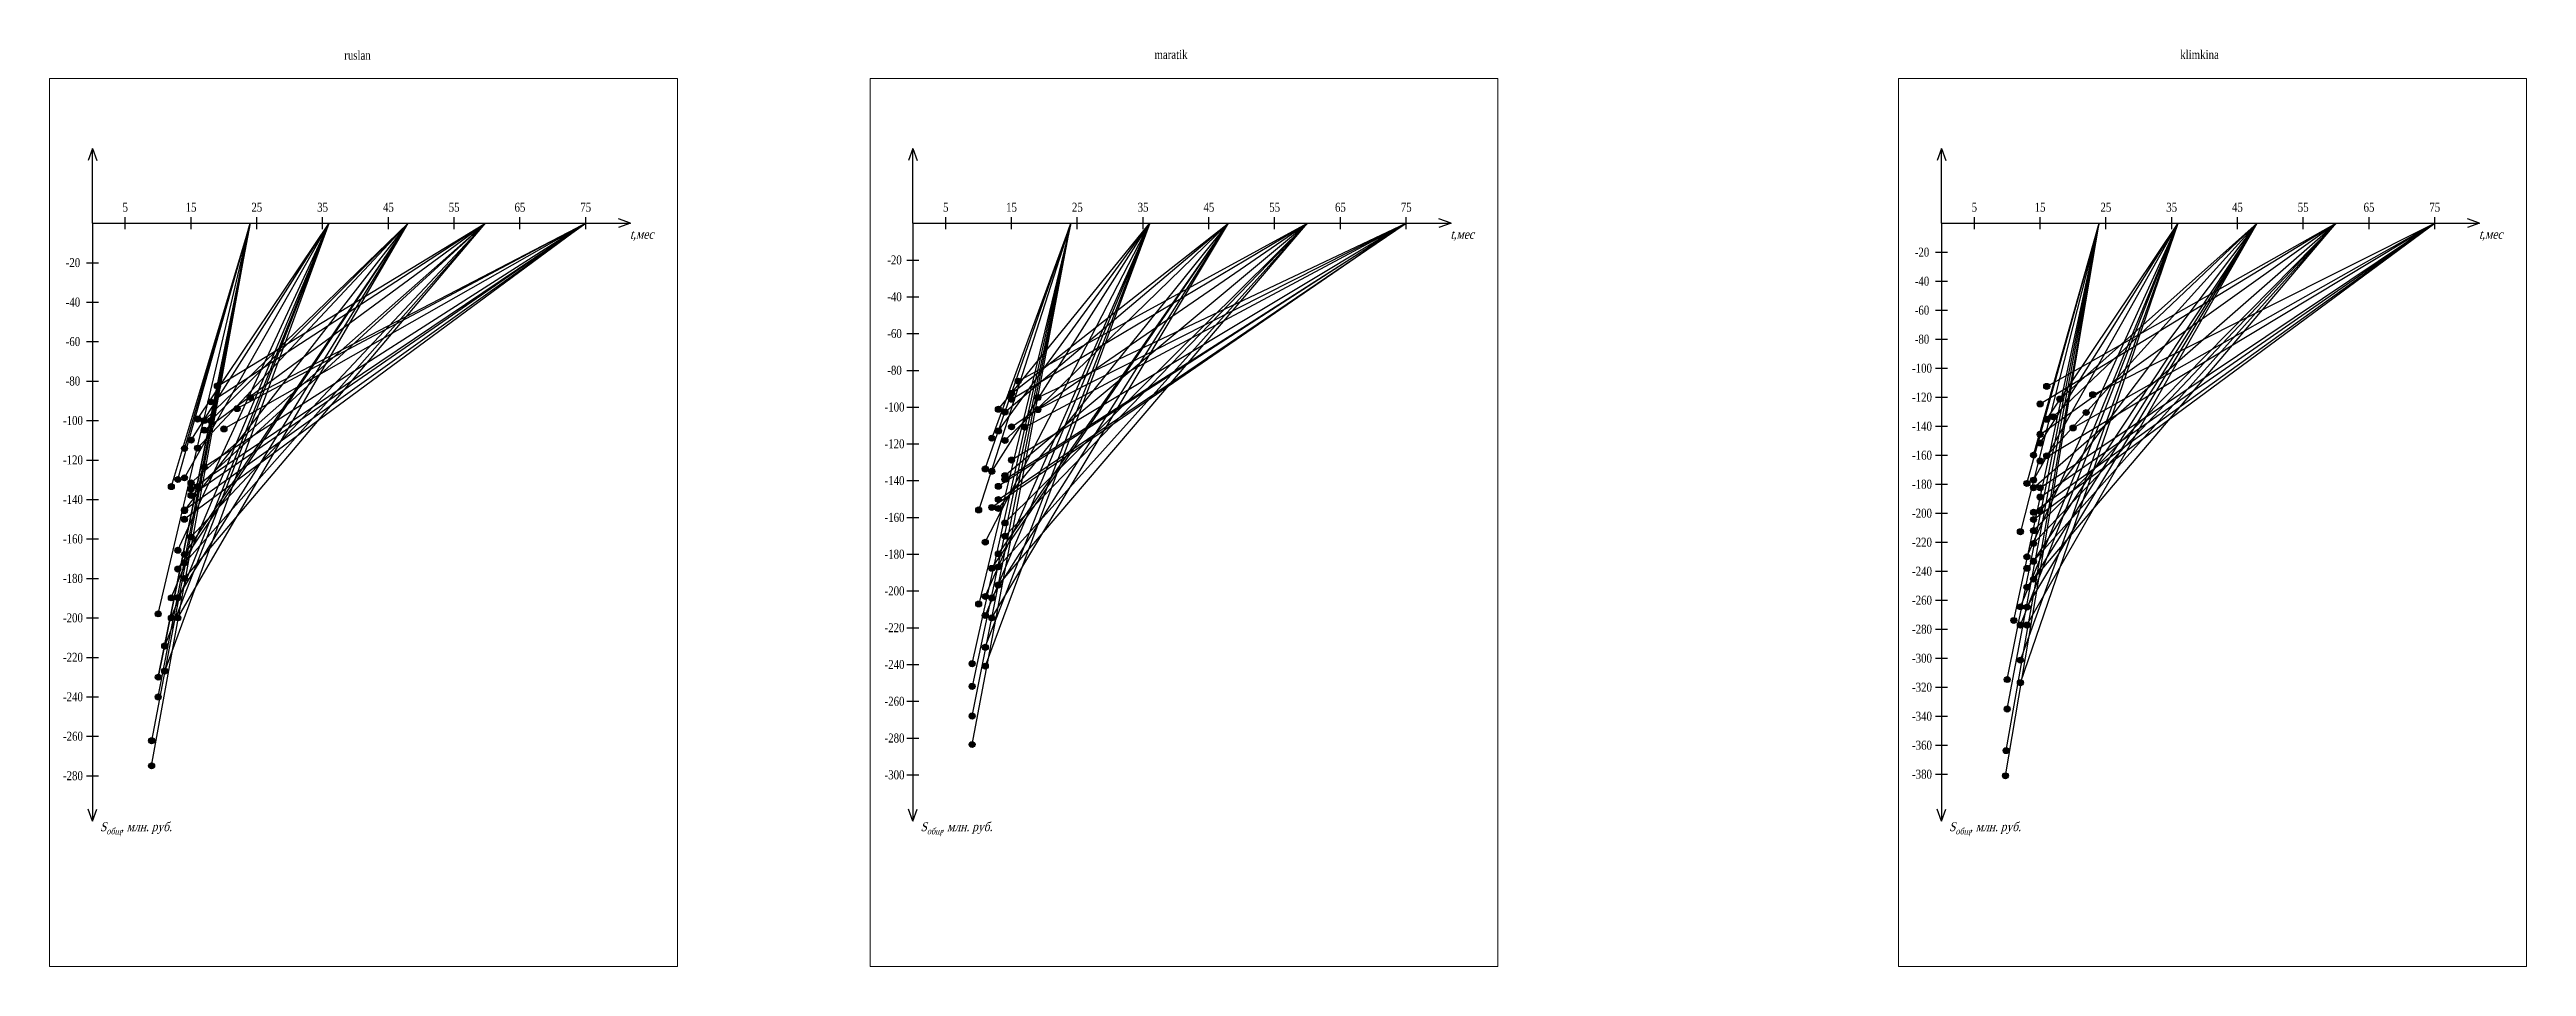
# Model space of a CAD drawing. Header units: millimetres. Extents: x -180 to 58926, y -10791 to 13515.
# Drawn here: x 35647 to 43932, y 3384 to 6450 of the extents above; entities that cross this region are included whole.
import ezdxf

# ---------------------------------------------------------------- set-up
doc = ezdxf.new("R2010")
doc.units = ezdxf.units.MM
for name, color, linetype, lineweight in [('basic', 95, 'Continuous', 30), ('text', 13, 'Continuous', 20), ('thin', 153, 'Continuous', 18)]:
    doc.layers.add(name, color=color, linetype=linetype, lineweight=lineweight)
doc.styles.add('GOST-2.304_Type-B_shrink', font='', dxfattribs={"width": 0.8})
doc.styles.add('Structures', font='isocpeur.ttf', dxfattribs={"width": 0.85, "oblique": 15})
doc.styles.get('GOST-2.304_Type-B_shrink').set_extended_font_data('GOST Common')

msp = doc.modelspace()

# ---------------------------------------------------------------- texts
at = {"layer": 'text', "char_height": 30, "attachment_point": 5, "style": 'GOST-2.304_Type-B_shrink'}
for s, insert in [('{\\fTimes New Roman|b0|i0|c0|p18;ruslan}', (36677.366, 6431.14)), ('{\\fTimes New Roman|b0|i0|c0|p18;maratik}', (39398.253, 6433.343)), ('{\\fTimes New Roman|b0|i0|c0|p18;klimkina}', (42838.476, 6433.343)), ('{\\fTimes New Roman|b0|i0|c204|p18;5}', (35900.704, 5922.653)), ('{\\fTimes New Roman|b0|i0|c204|p18;15}', (36120.704, 5922.653)), ('{\\fTimes New Roman|b0|i0|c204|p18;25}', (36340.704, 5922.653)), ('{\\fTimes New Roman|b0|i0|c204|p18;35}', (36560.704, 5922.653)), ('{\\fTimes New Roman|b0|i0|c204|p18;45}', (36780.704, 5922.653)), ('{\\fTimes New Roman|b0|i0|c204|p18;55}', (37000.704, 5922.653)), ('{\\fTimes New Roman|b0|i0|c204|p18;65}', (37220.704, 5922.653)), ('{\\fTimes New Roman|b0|i0|c204|p18;75}', (37440.704, 5922.653)), ('{\\fTimes New Roman|b0|i0|c204|p18;5}', (38644.98, 5922.653)), ('{\\fTimes New Roman|b0|i0|c204|p18;15}', (38864.98, 5922.653)), ('{\\fTimes New Roman|b0|i0|c204|p18;25}', (39084.98, 5922.653)), ('{\\fTimes New Roman|b0|i0|c204|p18;35}', (39304.98, 5922.653)), ('{\\fTimes New Roman|b0|i0|c204|p18;45}', (39524.98, 5922.653)), ('{\\fTimes New Roman|b0|i0|c204|p18;55}', (39744.98, 5922.653)), ('{\\fTimes New Roman|b0|i0|c204|p18;65}', (39964.98, 5922.653)), ('{\\fTimes New Roman|b0|i0|c204|p18;75}', (40184.98, 5922.653)), ('{\\fTimes New Roman|b0|i0|c204|p18;5}', (42085.203, 5922.653)), ('{\\fTimes New Roman|b0|i0|c204|p18;15}', (42305.203, 5922.653)), ('{\\fTimes New Roman|b0|i0|c204|p18;25}', (42525.203, 5922.653)), ('{\\fTimes New Roman|b0|i0|c204|p18;35}', (42745.203, 5922.653)), ('{\\fTimes New Roman|b0|i0|c204|p18;45}', (42965.203, 5922.653)), ('{\\fTimes New Roman|b0|i0|c204|p18;55}', (43185.203, 5922.653)), ('{\\fTimes New Roman|b0|i0|c204|p18;65}', (43405.203, 5922.653)), ('{\\fTimes New Roman|b0|i0|c204|p18;75}', (43625.203, 5922.653)), ('{\\fTimes New Roman|b0|i0|c204|p18;-\\fTimes New Roman|b0|i0|c0|p18;2\\fTimes New Roman|b0|i0|c204|p18;0}', (35725.694, 5737.447)), ('{\\fTimes New Roman|b0|i0|c204|p18;-\\fTimes New Roman|b0|i0|c0|p18;2\\fTimes New Roman|b0|i0|c204|p18;0}', (38473.62, 5746.447)), ('{\\fTimes New Roman|b0|i0|c204|p18;-20}', (41910.193, 5772.447)), ('{\\fTimes New Roman|b0|i0|c204|p18;-\\fTimes New Roman|b0|i0|c0|p18;4\\fTimes New Roman|b0|i0|c204|p18;0}', (38473.62, 5623.447)), ('{\\fTimes New Roman|b0|i0|c204|p18;-40}', (41910.193, 5675.447)), ('{\\fTimes New Roman|b0|i0|c204|p18;-\\fTimes New Roman|b0|i0|c0|p18;4\\fTimes New Roman|b0|i0|c204|p18;0}', (35725.694, 5605.447)), ('{\\fTimes New Roman|b0|i0|c204|p18;-60}', (41910.193, 5578.447)), ('{\\fTimes New Roman|b0|i0|c204|p18;-\\fTimes New Roman|b0|i0|c0|p18;6\\fTimes New Roman|b0|i0|c204|p18;0}', (35725.694, 5473.447)), ('{\\fTimes New Roman|b0|i0|c204|p18;-\\fTimes New Roman|b0|i0|c0|p18;6\\fTimes New Roman|b0|i0|c204|p18;0}', (38473.62, 5500.447)), ('{\\fTimes New Roman|b0|i0|c204|p18;-80}', (41910.193, 5481.447)), ('{\\fTimes New Roman|b0|i0|c204|p18;-\\fTimes New Roman|b0|i0|c0|p18;8\\fTimes New Roman|b0|i0|c204|p18;0}', (38473.62, 5377.447)), ('{\\fTimes New Roman|b0|i0|c204|p18;-100}', (41910.193, 5384.447)), ('{\\fTimes New Roman|b0|i0|c204|p18;-\\fTimes New Roman|b0|i0|c0|p18;8\\fTimes New Roman|b0|i0|c204|p18;0}', (35725.694, 5341.447)), ('{\\fTimes New Roman|b0|i0|c204|p18;-120}', (41910.193, 5287.447)), ('{\\fTimes New Roman|b0|i0|c204|p18;-\\fTimes New Roman|b0|i0|c0|p18;10\\fTimes New Roman|b0|i0|c204|p18;0}', (35725.694, 5209.447)), ('{\\fTimes New Roman|b0|i0|c204|p18;-\\fTimes New Roman|b0|i0|c0|p18;10\\fTimes New Roman|b0|i0|c204|p18;0}', (38473.62, 5254.447)), ('{\\fTimes New Roman|b0|i0|c204|p18;-\\fTimes New Roman|b0|i0|c0|p18;12\\fTimes New Roman|b0|i0|c204|p18;0}', (38473.62, 5131.447)), ('{\\fTimes New Roman|b0|i0|c204|p18;-140}', (41910.193, 5190.447)), ('{\\fTimes New Roman|b0|i0|c204|p18;-\\fTimes New Roman|b0|i0|c0|p18;12\\fTimes New Roman|b0|i0|c204|p18;0}', (35725.694, 5077.447)), ('{\\fTimes New Roman|b0|i0|c204|p18;-160}', (41910.193, 5093.447)), ('{\\fTimes New Roman|b0|i0|c204|p18;-\\fTimes New Roman|b0|i0|c0|p18;14\\fTimes New Roman|b0|i0|c204|p18;0}', (38473.62, 5008.447)), ('{\\fTimes New Roman|b0|i0|c204|p18;-180}', (41910.193, 4996.447)), ('{\\fTimes New Roman|b0|i0|c204|p18;-\\fTimes New Roman|b0|i0|c0|p18;14\\fTimes New Roman|b0|i0|c204|p18;0}', (35725.694, 4945.447)), ('{\\fTimes New Roman|b0|i0|c204|p18;-\\fTimes New Roman|b0|i0|c0|p18;16\\fTimes New Roman|b0|i0|c204|p18;0}', (38473.62, 4885.447)), ('{\\fTimes New Roman|b0|i0|c204|p18;-200}', (41910.193, 4899.447)), ('{\\fTimes New Roman|b0|i0|c204|p18;-\\fTimes New Roman|b0|i0|c0|p18;16\\fTimes New Roman|b0|i0|c204|p18;0}', (35725.694, 4813.447)), ('{\\fTimes New Roman|b0|i0|c204|p18;-220}', (41910.193, 4802.447)), ('{\\fTimes New Roman|b0|i0|c204|p18;-\\fTimes New Roman|b0|i0|c0|p18;18\\fTimes New Roman|b0|i0|c204|p18;0}', (38473.62, 4762.447)), ('{\\fTimes New Roman|b0|i0|c204|p18;-\\fTimes New Roman|b0|i0|c0|p18;18\\fTimes New Roman|b0|i0|c204|p18;0}', (35725.694, 4681.447)), ('{\\fTimes New Roman|b0|i0|c204|p18;-\\fTimes New Roman|b0|i0|c0|p18;20\\fTimes New Roman|b0|i0|c204|p18;0}', (38473.62, 4639.447)), ('{\\fTimes New Roman|b0|i0|c204|p18;-240}', (41910.193, 4705.447)), ('{\\fTimes New Roman|b0|i0|c204|p18;-\\fTimes New Roman|b0|i0|c0|p18;20\\fTimes New Roman|b0|i0|c204|p18;0}', (35725.694, 4549.447)), ('{\\fTimes New Roman|b0|i0|c204|p18;-260}', (41910.193, 4608.447)), ('{\\fTimes New Roman|b0|i0|c204|p18;-\\fTimes New Roman|b0|i0|c0|p18;22\\fTimes New Roman|b0|i0|c204|p18;0}', (38473.62, 4516.447)), ('{\\fTimes New Roman|b0|i0|c204|p18;-280}', (41910.193, 4511.447)), ('{\\fTimes New Roman|b0|i0|c204|p18;-\\fTimes New Roman|b0|i0|c0|p18;22\\fTimes New Roman|b0|i0|c204|p18;0}', (35725.694, 4417.447)), ('{\\fTimes New Roman|b0|i0|c204|p18;-\\fTimes New Roman|b0|i0|c0|p18;24\\fTimes New Roman|b0|i0|c204|p18;0}', (38473.62, 4393.447)), ('{\\fTimes New Roman|b0|i0|c204|p18;-300}', (41910.193, 4414.447)), ('{\\fTimes New Roman|b0|i0|c204|p18;-320}', (41910.193, 4317.447)), ('{\\fTimes New Roman|b0|i0|c204|p18;-\\fTimes New Roman|b0|i0|c0|p18;24\\fTimes New Roman|b0|i0|c204|p18;0}', (35725.694, 4285.447)), ('{\\fTimes New Roman|b0|i0|c204|p18;-\\fTimes New Roman|b0|i0|c0|p18;26\\fTimes New Roman|b0|i0|c204|p18;0}', (38473.62, 4270.447)), ('{\\fTimes New Roman|b0|i0|c204|p18;-340}', (41910.193, 4220.447)), ('{\\fTimes New Roman|b0|i0|c204|p18;-\\fTimes New Roman|b0|i0|c0|p18;26\\fTimes New Roman|b0|i0|c204|p18;0}', (35725.694, 4153.447)), ('{\\fTimes New Roman|b0|i0|c204|p18;-\\fTimes New Roman|b0|i0|c0|p18;28\\fTimes New Roman|b0|i0|c204|p18;0}', (38473.62, 4147.447)), ('{\\fTimes New Roman|b0|i0|c204|p18;-360}', (41910.193, 4123.447)), ('{\\fTimes New Roman|b0|i0|c204|p18;-\\fTimes New Roman|b0|i0|c0|p18;28\\fTimes New Roman|b0|i0|c204|p18;0}', (35725.694, 4021.447)), ('{\\fTimes New Roman|b0|i0|c204|p18;-\\fTimes New Roman|b0|i0|c0|p18;30\\fTimes New Roman|b0|i0|c204|p18;0}', (38473.62, 4024.447)), ('{\\fTimes New Roman|b0|i0|c204|p18;-380}', (41910.193, 4026.447))]:
    msp.add_mtext_dynamic_manual_height_columns(s, width=30, gutter_width=125, heights=[0], dxfattribs=dict(at, insert=insert))
at = {"layer": 'text', "char_height": 30, "attachment_point": 5, "style": 'Structures'}
for s, insert, width in [('{\\fTimes New Roman|b0|i0|c0|p18;t,\\fTimes New Roman|b0|i0|c204|p18;мес}', (37628.089, 5829.112), 118.5502), ('{\\fTimes New Roman|b0|i0|c0|p18;t,\\fTimes New Roman|b0|i0|c204|p18;мес}', (40372.364, 5829.112), 118.5502), ('{\\fTimes New Roman|b0|i0|c0|p18;t,\\fTimes New Roman|b0|i0|c204|p18;мес}', (43812.587, 5829.112), 118.5502), ('\\A1;{\\fTimes New Roman|b0|i0|c0|p18;S\\fTimes New Roman|b0|i0|c204|p18;\\H0.7x;\\S^ общ;\\fTimes New Roman|b0|i0|c0|p18;\\H1.42857x;,\\fTimes New Roman|b0|i0|c204|p18; млн. руб.}', (35936.548, 3845.982), 265.29858), ('\\A1;{\\fTimes New Roman|b0|i0|c0|p18;S\\fTimes New Roman|b0|i0|c204|p18;\\H0.7x;\\S^ общ;\\fTimes New Roman|b0|i0|c0|p18;\\H1.42857x;,\\fTimes New Roman|b0|i0|c204|p18; млн. руб.}', (38680.824, 3845.982), 265.29858), ('\\A1;{\\fTimes New Roman|b0|i0|c0|p18;S\\fTimes New Roman|b0|i0|c204|p18;\\H0.7x;\\S^ общ;\\fTimes New Roman|b0|i0|c0|p18;\\H1.42857x;,\\fTimes New Roman|b0|i0|c204|p18; млн. руб.}', (42121.047, 3845.982), 265.29858)]:
    msp.add_mtext(s, dxfattribs=dict(at, insert=insert, width=width))

# ---------------------------------------------------------------- hatches: boundary and pattern name
at = {"layer": 'basic'}
h = msp.add_hatch(color=256, dxfattribs=at)
h.dxf.hatch_style = 1
h.paths.add_polyline_path([(36198.704, 5324.944, 1), (36218.704, 5324.944, 1)])
h = msp.add_hatch(color=256, dxfattribs=at)
h.dxf.hatch_style = 1
h.paths.add_polyline_path([(38854.98, 5300.339, 1), (38874.98, 5300.339, 1)])
h = msp.add_hatch(color=256, dxfattribs=at)
h.dxf.hatch_style = 1
h.paths.add_polyline_path([(38876.98, 5341.447, 1), (38896.98, 5341.447, 1)])
h = msp.add_hatch(color=256, dxfattribs=at)
h.dxf.hatch_style = 1
h.paths.add_polyline_path([(42317.203, 5323.702, 1), (42337.203, 5323.702, 1)])
h = msp.add_hatch(color=256, dxfattribs=at)
h.dxf.hatch_style = 1
h.paths.add_polyline_path([(42471.203, 5296.024, 1), (42491.203, 5296.024, 1)])
h = msp.add_hatch(color=256, dxfattribs=at)
h.dxf.hatch_style = 1
h.paths.add_polyline_path([(36132.704, 5214.417, 1), (36152.704, 5214.417, 1)])
h = msp.add_hatch(color=256, dxfattribs=at)
h.dxf.hatch_style = 1
h.paths.add_polyline_path([(36154.704, 5209.447, 1), (36174.704, 5209.447, 1)])
h = msp.add_hatch(color=256, dxfattribs=at)
h.dxf.hatch_style = 1
h.paths.add_polyline_path([(36176.704, 5272.14, 1), (36196.704, 5272.14, 1)])
h = msp.add_hatch(color=256, dxfattribs=at)
h.dxf.hatch_style = 1
h.paths.add_polyline_path([(36176.704, 5209.447, 1), (36196.704, 5209.447, 1)])
h = msp.add_hatch(color=256, dxfattribs=at)
h.dxf.hatch_style = 1
h.paths.add_polyline_path([(36264.704, 5249.418, 1), (36284.704, 5249.418, 1)])
h = msp.add_hatch(color=256, dxfattribs=at)
h.dxf.hatch_style = 1
h.paths.add_polyline_path([(36308.704, 5286.526, 1), (36328.704, 5286.526, 1)])
h = msp.add_hatch(color=256, dxfattribs=at)
h.dxf.hatch_style = 1
h.paths.add_polyline_path([(38810.98, 5247.303, 1), (38830.98, 5247.303, 1)])
h = msp.add_hatch(color=256, dxfattribs=at)
h.dxf.hatch_style = 1
h.paths.add_polyline_path([(38832.98, 5237.842, 1), (38852.98, 5237.842, 1)])
h = msp.add_hatch(color=256, dxfattribs=at)
h.dxf.hatch_style = 1
h.paths.add_polyline_path([(38854.98, 5280.751, 1), (38874.98, 5280.751, 1)])
h = msp.add_hatch(color=256, dxfattribs=at)
h.dxf.hatch_style = 1
h.paths.add_polyline_path([(38942.98, 5286.339, 1), (38962.98, 5286.339, 1)])
h = msp.add_hatch(color=256, dxfattribs=at)
h.dxf.hatch_style = 1
h.paths.add_polyline_path([(38942.98, 5246.092, 1), (38962.98, 5246.092, 1)])
h = msp.add_hatch(color=256, dxfattribs=at)
h.dxf.hatch_style = 1
h.paths.add_polyline_path([(42295.203, 5265.052, 1), (42315.203, 5265.052, 1)])
h = msp.add_hatch(color=256, dxfattribs=at)
h.dxf.hatch_style = 1
h.paths.add_polyline_path([(42317.203, 5213.805, 1), (42337.203, 5213.805, 1)])
h = msp.add_hatch(color=256, dxfattribs=at)
h.dxf.hatch_style = 1
h.paths.add_polyline_path([(42339.203, 5221.696, 1), (42359.203, 5221.696, 1)])
h = msp.add_hatch(color=256, dxfattribs=at)
h.dxf.hatch_style = 1
h.paths.add_polyline_path([(42361.203, 5281.447, 1), (42381.203, 5281.447, 1)])
h = msp.add_hatch(color=256, dxfattribs=at)
h.dxf.hatch_style = 1
h.paths.add_polyline_path([(42449.203, 5236.267, 1), (42469.203, 5236.267, 1)])
h = msp.add_hatch(color=256, dxfattribs=at)
h.dxf.hatch_style = 1
h.paths.add_polyline_path([(36110.704, 5144.079, 1), (36130.704, 5144.079, 1)])
h = msp.add_hatch(color=256, dxfattribs=at)
h.dxf.hatch_style = 1
h.paths.add_polyline_path([(36154.704, 5177.16, 1), (36174.704, 5177.16, 1)])
h = msp.add_hatch(color=256, dxfattribs=at)
h.dxf.hatch_style = 1
h.paths.add_polyline_path([(36220.704, 5181.342, 1), (36240.704, 5181.342, 1)])
h = msp.add_hatch(color=256, dxfattribs=at)
h.dxf.hatch_style = 1
h.paths.add_polyline_path([(38788.98, 5150.582, 1), (38808.98, 5150.582, 1)])
h = msp.add_hatch(color=256, dxfattribs=at)
h.dxf.hatch_style = 1
h.paths.add_polyline_path([(38810.98, 5174.565, 1), (38830.98, 5174.565, 1)])
h = msp.add_hatch(color=256, dxfattribs=at)
h.dxf.hatch_style = 1
h.paths.add_polyline_path([(38832.98, 5142.65, 1), (38852.98, 5142.65, 1)])
h = msp.add_hatch(color=256, dxfattribs=at)
h.dxf.hatch_style = 1
h.paths.add_polyline_path([(38854.98, 5188.511, 1), (38874.98, 5188.511, 1)])
h = msp.add_hatch(color=256, dxfattribs=at)
h.dxf.hatch_style = 1
h.paths.add_polyline_path([(38898.98, 5187.644, 1), (38918.98, 5187.644, 1)])
h = msp.add_hatch(color=256, dxfattribs=at)
h.dxf.hatch_style = 1
h.paths.add_polyline_path([(42295.203, 5163.244, 1), (42315.203, 5163.244, 1)])
h = msp.add_hatch(color=256, dxfattribs=at)
h.dxf.hatch_style = 1
h.paths.add_polyline_path([(42295.203, 5134.24, 1), (42315.203, 5134.24, 1)])
h = msp.add_hatch(color=256, dxfattribs=at)
h.dxf.hatch_style = 1
h.paths.add_polyline_path([(42405.203, 5184.731, 1), (42425.203, 5184.731, 1)])
h = msp.add_hatch(color=256, dxfattribs=at)
h.dxf.hatch_style = 1
h.paths.add_polyline_path([(36088.704, 5116.055, 1), (36108.704, 5116.055, 1)])
h = msp.add_hatch(color=256, dxfattribs=at)
h.dxf.hatch_style = 1
h.paths.add_polyline_path([(36132.704, 5117.39, 1), (36152.704, 5117.39, 1)])
h = msp.add_hatch(color=256, dxfattribs=at)
h.dxf.hatch_style = 1
h.paths.add_polyline_path([(36154.704, 5054.068, 1), (36174.704, 5054.068, 1)])
h = msp.add_hatch(color=256, dxfattribs=at)
h.dxf.hatch_style = 1
h.paths.add_polyline_path([(38766.98, 5047.545, 1), (38786.98, 5047.545, 1)])
h = msp.add_hatch(color=256, dxfattribs=at)
h.dxf.hatch_style = 1
h.paths.add_polyline_path([(38854.98, 5077.447, 1), (38874.98, 5077.447, 1)])
h = msp.add_hatch(color=256, dxfattribs=at)
h.dxf.hatch_style = 1
h.paths.add_polyline_path([(42273.203, 5093.607, 1), (42293.203, 5093.607, 1)])
h = msp.add_hatch(color=256, dxfattribs=at)
h.dxf.hatch_style = 1
h.paths.add_polyline_path([(42295.203, 5074.229, 1), (42315.203, 5074.229, 1)])
h = msp.add_hatch(color=256, dxfattribs=at)
h.dxf.hatch_style = 1
h.paths.add_polyline_path([(42317.203, 5091.375, 1), (42337.203, 5091.375, 1)])
h = msp.add_hatch(color=256, dxfattribs=at)
h.dxf.hatch_style = 1
h.paths.add_polyline_path([(36044.704, 4988.509, 1), (36064.704, 4988.509, 1)])
h = msp.add_hatch(color=256, dxfattribs=at)
h.dxf.hatch_style = 1
h.paths.add_polyline_path([(36066.704, 5012.265, 1), (36086.704, 5012.265, 1)])
h = msp.add_hatch(color=256, dxfattribs=at)
h.dxf.hatch_style = 1
h.paths.add_polyline_path([(36088.704, 5017.943, 1), (36108.704, 5017.943, 1)])
h = msp.add_hatch(color=256, dxfattribs=at)
h.dxf.hatch_style = 1
h.paths.add_polyline_path([(36110.704, 5000.921, 1), (36130.704, 5000.921, 1)])
h = msp.add_hatch(color=256, dxfattribs=at)
h.dxf.hatch_style = 1
h.paths.add_polyline_path([(36110.704, 4980.78, 1), (36130.704, 4980.78, 1)])
h = msp.add_hatch(color=256, dxfattribs=at)
h.dxf.hatch_style = 1
h.paths.add_polyline_path([(36132.704, 4988.191, 1), (36152.704, 4988.191, 1)])
h = msp.add_hatch(color=256, dxfattribs=at)
h.dxf.hatch_style = 1
h.paths.add_polyline_path([(38788.98, 5039.65, 1), (38808.98, 5039.65, 1)])
h = msp.add_hatch(color=256, dxfattribs=at)
h.dxf.hatch_style = 1
h.paths.add_polyline_path([(38810.98, 4989.495, 1), (38830.98, 4989.495, 1)])
h = msp.add_hatch(color=256, dxfattribs=at)
h.dxf.hatch_style = 1
h.paths.add_polyline_path([(38832.98, 5025.174, 1), (38852.98, 5025.174, 1)])
h = msp.add_hatch(color=256, dxfattribs=at)
h.dxf.hatch_style = 1
h.paths.add_polyline_path([(38832.98, 5012.369, 1), (38852.98, 5012.369, 1)])
h = msp.add_hatch(color=256, dxfattribs=at)
h.dxf.hatch_style = 1
h.paths.add_polyline_path([(42251.203, 4999.158, 1), (42271.203, 4999.158, 1)])
h = msp.add_hatch(color=256, dxfattribs=at)
h.dxf.hatch_style = 1
h.paths.add_polyline_path([(42273.203, 5010.328, 1), (42293.203, 5010.328, 1)])
h = msp.add_hatch(color=256, dxfattribs=at)
h.dxf.hatch_style = 1
h.paths.add_polyline_path([(42273.203, 4984.766, 1), (42293.203, 4984.766, 1)])
h = msp.add_hatch(color=256, dxfattribs=at)
h.dxf.hatch_style = 1
h.paths.add_polyline_path([(42295.203, 4984.67, 1), (42315.203, 4984.67, 1)])
h = msp.add_hatch(color=256, dxfattribs=at)
h.dxf.hatch_style = 1
h.paths.add_polyline_path([(36088.704, 4910.418, 1), (36108.704, 4910.418, 1)])
h = msp.add_hatch(color=256, dxfattribs=at)
h.dxf.hatch_style = 1
h.paths.add_polyline_path([(36088.704, 4908.107, 1), (36108.704, 4908.107, 1)])
h = msp.add_hatch(color=256, dxfattribs=at)
h.dxf.hatch_style = 1
h.paths.add_polyline_path([(36088.704, 4879.314, 1), (36108.704, 4879.314, 1)])
h = msp.add_hatch(color=256, dxfattribs=at)
h.dxf.hatch_style = 1
h.paths.add_polyline_path([(36110.704, 4959.039, 1), (36130.704, 4959.039, 1)])
h = msp.add_hatch(color=256, dxfattribs=at)
h.dxf.hatch_style = 1
h.paths.add_polyline_path([(38744.98, 4910.477, 1), (38764.98, 4910.477, 1)])
h = msp.add_hatch(color=256, dxfattribs=at)
h.dxf.hatch_style = 1
h.paths.add_polyline_path([(38788.98, 4918.898, 1), (38808.98, 4918.898, 1)])
h = msp.add_hatch(color=256, dxfattribs=at)
h.dxf.hatch_style = 1
h.paths.add_polyline_path([(38810.98, 4945.447, 1), (38830.98, 4945.447, 1)])
h = msp.add_hatch(color=256, dxfattribs=at)
h.dxf.hatch_style = 1
h.paths.add_polyline_path([(38810.98, 4915.593, 1), (38830.98, 4915.593, 1)])
h = msp.add_hatch(color=256, dxfattribs=at)
h.dxf.hatch_style = 1
h.paths.add_polyline_path([(42273.203, 4902.785, 1), (42293.203, 4902.785, 1)])
h = msp.add_hatch(color=256, dxfattribs=at)
h.dxf.hatch_style = 1
h.paths.add_polyline_path([(42273.203, 4878.548, 1), (42293.203, 4878.548, 1)])
h = msp.add_hatch(color=256, dxfattribs=at)
h.dxf.hatch_style = 1
h.paths.add_polyline_path([(42295.203, 4953.642, 1), (42315.203, 4953.642, 1)])
h = msp.add_hatch(color=256, dxfattribs=at)
h.dxf.hatch_style = 1
h.paths.add_polyline_path([(42295.203, 4905.157, 1), (42315.203, 4905.157, 1)])
h = msp.add_hatch(color=256, dxfattribs=at)
h.dxf.hatch_style = 1
h.paths.add_polyline_path([(36110.704, 4820.094, 1), (36130.704, 4820.094, 1)])
h = msp.add_hatch(color=256, dxfattribs=at)
h.dxf.hatch_style = 1
h.paths.add_polyline_path([(38766.98, 4802.587, 1), (38786.98, 4802.587, 1)])
h = msp.add_hatch(color=256, dxfattribs=at)
h.dxf.hatch_style = 1
h.paths.add_polyline_path([(38832.98, 4867.183, 1), (38852.98, 4867.183, 1)])
h = msp.add_hatch(color=256, dxfattribs=at)
h.dxf.hatch_style = 1
h.paths.add_polyline_path([(38832.98, 4822.933, 1), (38852.98, 4822.933, 1)])
h = msp.add_hatch(color=256, dxfattribs=at)
h.dxf.hatch_style = 1
h.paths.add_polyline_path([(42229.203, 4837.706, 1), (42249.203, 4837.706, 1)])
h = msp.add_hatch(color=256, dxfattribs=at)
h.dxf.hatch_style = 1
h.paths.add_polyline_path([(42273.203, 4841.3, 1), (42293.203, 4841.3, 1)])
h = msp.add_hatch(color=256, dxfattribs=at)
h.dxf.hatch_style = 1
h.paths.add_polyline_path([(42273.203, 4798.454, 1), (42293.203, 4798.454, 1)])
h = msp.add_hatch(color=256, dxfattribs=at)
h.dxf.hatch_style = 1
h.paths.add_polyline_path([(36066.704, 4775.547, 1), (36086.704, 4775.547, 1)])
h = msp.add_hatch(color=256, dxfattribs=at)
h.dxf.hatch_style = 1
h.paths.add_polyline_path([(36066.704, 4712.837, 1), (36086.704, 4712.837, 1)])
h = msp.add_hatch(color=256, dxfattribs=at)
h.dxf.hatch_style = 1
h.paths.add_polyline_path([(36088.704, 4761.439, 1), (36108.704, 4761.439, 1)])
h = msp.add_hatch(color=256, dxfattribs=at)
h.dxf.hatch_style = 1
h.paths.add_polyline_path([(36088.704, 4732.76, 1), (36108.704, 4732.76, 1)])
h = msp.add_hatch(color=256, dxfattribs=at)
h.dxf.hatch_style = 1
h.paths.add_polyline_path([(38788.98, 4715.25, 1), (38808.98, 4715.25, 1)])
h = msp.add_hatch(color=256, dxfattribs=at)
h.dxf.hatch_style = 1
h.paths.add_polyline_path([(38810.98, 4763.508, 1), (38830.98, 4763.508, 1)])
h = msp.add_hatch(color=256, dxfattribs=at)
h.dxf.hatch_style = 1
h.paths.add_polyline_path([(38810.98, 4720.051, 1), (38830.98, 4720.051, 1)])
h = msp.add_hatch(color=256, dxfattribs=at)
h.dxf.hatch_style = 1
h.paths.add_polyline_path([(42251.203, 4753.75, 1), (42271.203, 4753.75, 1)])
h = msp.add_hatch(color=256, dxfattribs=at)
h.dxf.hatch_style = 1
h.paths.add_polyline_path([(42251.203, 4715.223, 1), (42271.203, 4715.223, 1)])
h = msp.add_hatch(color=256, dxfattribs=at)
h.dxf.hatch_style = 1
h.paths.add_polyline_path([(42273.203, 4738.754, 1), (42293.203, 4738.754, 1)])
h = msp.add_hatch(color=256, dxfattribs=at)
h.dxf.hatch_style = 1
h.paths.add_polyline_path([(36088.704, 4681.447, 1), (36108.704, 4681.447, 1)])
h = msp.add_hatch(color=256, dxfattribs=at)
h.dxf.hatch_style = 1
h.paths.add_polyline_path([(38810.98, 4659.7, 1), (38830.98, 4659.7, 1)])
h = msp.add_hatch(color=256, dxfattribs=at)
h.dxf.hatch_style = 1
h.paths.add_polyline_path([(42251.203, 4652.195, 1), (42271.203, 4652.195, 1)])
h = msp.add_hatch(color=256, dxfattribs=at)
h.dxf.hatch_style = 1
h.paths.add_polyline_path([(42273.203, 4679.056, 1), (42293.203, 4679.056, 1)])
h = msp.add_hatch(color=256, dxfattribs=at)
h.dxf.hatch_style = 1
h.paths.add_polyline_path([(36000.704, 4562.842, 1), (36020.704, 4562.842, 1)])
h = msp.add_hatch(color=256, dxfattribs=at)
h.dxf.hatch_style = 1
h.paths.add_polyline_path([(36044.704, 4616.323, 1), (36064.704, 4616.323, 1)])
h = msp.add_hatch(color=256, dxfattribs=at)
h.dxf.hatch_style = 1
h.paths.add_polyline_path([(36044.704, 4549.447, 1), (36064.704, 4549.447, 1)])
h = msp.add_hatch(color=256, dxfattribs=at)
h.dxf.hatch_style = 1
h.paths.add_polyline_path([(36066.704, 4617.166, 1), (36086.704, 4617.166, 1)])
h = msp.add_hatch(color=256, dxfattribs=at)
h.dxf.hatch_style = 1
h.paths.add_polyline_path([(36066.704, 4549.447, 1), (36086.704, 4549.447, 1)])
h = msp.add_hatch(color=256, dxfattribs=at)
h.dxf.hatch_style = 1
h.paths.add_polyline_path([(38744.98, 4595.909, 1), (38764.98, 4595.909, 1)])
h = msp.add_hatch(color=256, dxfattribs=at)
h.dxf.hatch_style = 1
h.paths.add_polyline_path([(38766.98, 4620.966, 1), (38786.98, 4620.966, 1)])
h = msp.add_hatch(color=256, dxfattribs=at)
h.dxf.hatch_style = 1
h.paths.add_polyline_path([(38766.98, 4557.269, 1), (38786.98, 4557.269, 1)])
h = msp.add_hatch(color=256, dxfattribs=at)
h.dxf.hatch_style = 1
h.paths.add_polyline_path([(38788.98, 4616.054, 1), (38808.98, 4616.054, 1)])
h = msp.add_hatch(color=256, dxfattribs=at)
h.dxf.hatch_style = 1
h.paths.add_polyline_path([(38788.98, 4549.447, 1), (38808.98, 4549.447, 1)])
h = msp.add_hatch(color=256, dxfattribs=at)
h.dxf.hatch_style = 1
h.paths.add_polyline_path([(42229.203, 4586.624, 1), (42249.203, 4586.624, 1)])
h = msp.add_hatch(color=256, dxfattribs=at)
h.dxf.hatch_style = 1
h.paths.add_polyline_path([(42251.203, 4585.253, 1), (42271.203, 4585.253, 1)])
h = msp.add_hatch(color=256, dxfattribs=at)
h.dxf.hatch_style = 1
h.paths.add_polyline_path([(42207.203, 4540.988, 1), (42227.203, 4540.988, 1)])
h = msp.add_hatch(color=256, dxfattribs=at)
h.dxf.hatch_style = 1
h.paths.add_polyline_path([(42229.203, 4525.447, 1), (42249.203, 4525.447, 1)])
h = msp.add_hatch(color=256, dxfattribs=at)
h.dxf.hatch_style = 1
h.paths.add_polyline_path([(42251.203, 4525.447, 1), (42271.203, 4525.447, 1)])
h = msp.add_hatch(color=256, dxfattribs=at)
h.dxf.hatch_style = 1
h.paths.add_polyline_path([(36022.704, 4455.253, 1), (36042.704, 4455.253, 1)])
h = msp.add_hatch(color=256, dxfattribs=at)
h.dxf.hatch_style = 1
h.paths.add_polyline_path([(38722.98, 4396.334, 1), (38742.98, 4396.334, 1)])
h = msp.add_hatch(color=256, dxfattribs=at)
h.dxf.hatch_style = 1
h.paths.add_polyline_path([(38766.98, 4451.296, 1), (38786.98, 4451.296, 1)])
h = msp.add_hatch(color=256, dxfattribs=at)
h.dxf.hatch_style = 1
h.paths.add_polyline_path([(38766.98, 4388.213, 1), (38786.98, 4388.213, 1)])
h = msp.add_hatch(color=256, dxfattribs=at)
h.dxf.hatch_style = 1
h.paths.add_polyline_path([(42229.203, 4407.985, 1), (42249.203, 4407.985, 1)])
h = msp.add_hatch(color=256, dxfattribs=at)
h.dxf.hatch_style = 1
h.paths.add_polyline_path([(36000.704, 4351.165, 1), (36020.704, 4351.165, 1)])
h = msp.add_hatch(color=256, dxfattribs=at)
h.dxf.hatch_style = 1
h.paths.add_polyline_path([(36022.704, 4371.818, 1), (36042.704, 4371.818, 1)])
h = msp.add_hatch(color=256, dxfattribs=at)
h.dxf.hatch_style = 1
h.paths.add_polyline_path([(38722.98, 4320.471, 1), (38742.98, 4320.471, 1)])
h = msp.add_hatch(color=256, dxfattribs=at)
h.dxf.hatch_style = 1
h.paths.add_polyline_path([(42185.203, 4343.199, 1), (42205.203, 4343.199, 1)])
h = msp.add_hatch(color=256, dxfattribs=at)
h.dxf.hatch_style = 1
h.paths.add_polyline_path([(42229.203, 4332.655, 1), (42249.203, 4332.655, 1)])
h = msp.add_hatch(color=256, dxfattribs=at)
h.dxf.hatch_style = 1
h.paths.add_polyline_path([(36000.704, 4284.949, 1), (36020.704, 4284.949, 1)])
h = msp.add_hatch(color=256, dxfattribs=at)
h.dxf.hatch_style = 1
h.paths.add_polyline_path([(38722.98, 4221.193, 1), (38742.98, 4221.193, 1)])
h = msp.add_hatch(color=256, dxfattribs=at)
h.dxf.hatch_style = 1
h.paths.add_polyline_path([(42185.203, 4244.496, 1), (42205.203, 4244.496, 1)])
h = msp.add_hatch(color=256, dxfattribs=at)
h.dxf.hatch_style = 1
h.paths.add_polyline_path([(35978.704, 4138.786, 1), (35998.704, 4138.786, 1)])
h = msp.add_hatch(color=256, dxfattribs=at)
h.dxf.hatch_style = 1
h.paths.add_polyline_path([(35978.704, 4054.536, 1), (35998.704, 4054.536, 1)])
h = msp.add_hatch(color=256, dxfattribs=at)
h.dxf.hatch_style = 1
h.paths.add_polyline_path([(38722.98, 4126.054, 1), (38742.98, 4126.054, 1)])
h = msp.add_hatch(color=256, dxfattribs=at)
h.dxf.hatch_style = 1
h.paths.add_polyline_path([(42181.438, 4105.447, 1), (42201.438, 4105.447, 1)])
h = msp.add_hatch(color=256, dxfattribs=at)
h.dxf.hatch_style = 1
h.paths.add_polyline_path([(42179.163, 4021.447, 1), (42199.163, 4021.447, 1)])

# ---------------------------------------------------------------- linework, layer by layer
for p, q in [((35790.704, 6119.447), (35776.117, 6078.843)), ((35790.704, 5869.447), (35790.704, 6119.447)), ((35790.704, 6119.447), (35805.292, 6078.843)), ((38534.98, 6119.447), (38520.393, 6078.843)), ((38534.98, 5869.447), (38534.98, 6119.447)), ((38534.98, 6119.447), (38549.567, 6078.843)), ((41975.203, 6119.447), (41960.616, 6078.843)), ((41975.203, 5869.447), (41975.203, 6119.447)), ((41975.203, 6119.447), (41989.79, 6078.843)), ((35900.704, 5849.447), (35900.704, 5889.447)), ((36120.704, 5849.447), (36120.704, 5889.447)), ((36340.704, 5849.447), (36340.704, 5889.447)), ((36560.704, 5849.447), (36560.704, 5889.447)), ((36780.704, 5849.447), (36780.704, 5889.447)), ((37000.704, 5849.447), (37000.704, 5889.447)), ((37220.704, 5849.447), (37220.704, 5889.447)), ((37440.704, 5849.447), (37440.704, 5889.447)), ((37590.704, 5869.447), (37550.1, 5884.034)), ((38644.98, 5849.447), (38644.98, 5889.447)), ((38864.98, 5849.447), (38864.98, 5889.447)), ((39084.98, 5849.447), (39084.98, 5889.447)), ((39304.98, 5849.447), (39304.98, 5889.447)), ((39524.98, 5849.447), (39524.98, 5889.447)), ((39744.98, 5849.447), (39744.98, 5889.447)), ((39964.98, 5849.447), (39964.98, 5889.447)), ((40184.98, 5849.447), (40184.98, 5889.447)), ((40334.98, 5869.447), (40294.376, 5884.034)), ((42085.203, 5849.447), (42085.203, 5889.447)), ((42305.203, 5849.447), (42305.203, 5889.447)), ((42525.203, 5849.447), (42525.203, 5889.447)), ((42745.203, 5849.447), (42745.203, 5889.447)), ((42965.203, 5849.447), (42965.203, 5889.447)), ((43185.203, 5849.447), (43185.203, 5889.447)), ((43405.203, 5849.447), (43405.203, 5889.447)), ((43625.203, 5849.447), (43625.203, 5889.447)), ((43775.203, 5869.447), (43734.599, 5884.034)), ((35790.704, 5869.447), (37590.704, 5869.447)), ((35790.704, 5869.447), (35790.704, 3869.447)), ((35988.704, 4054.536), (36318.704, 5869.447)), ((36318.704, 5869.447), (35988.704, 4138.786)), ((36010.704, 4562.842), (36318.704, 5869.447)), ((36318.704, 5869.447), (36010.704, 4351.165)), ((36010.704, 4351.165), (36318.704, 5869.447)), ((36010.704, 4284.949), (36318.704, 5869.447)), ((36032.704, 4455.253), (36582.704, 5869.447)), ((36032.704, 4371.818), (36582.704, 5869.447)), ((36318.704, 5869.447), (36054.704, 4988.509)), ((36054.704, 4549.447), (36582.704, 5869.447)), ((36054.704, 4616.323), (36582.704, 5869.447)), ((36076.704, 5012.265), (36318.704, 5869.447)), ((36076.704, 4775.547), (36582.704, 5869.447)), ((36076.704, 4712.837), (36846.704, 5869.447)), ((36076.704, 4617.166), (36846.704, 5869.447)), ((36076.704, 4549.447), (36846.704, 5869.447)), ((36098.704, 4910.418), (37440.704, 5869.447)), ((37440.704, 5869.447), (36098.704, 4879.314)), ((36318.704, 5869.447), (36098.704, 5116.055)), ((36098.704, 5017.943), (36582.704, 5869.447)), ((36098.704, 4908.107), (36846.704, 5869.447)), ((36098.704, 4761.439), (36846.704, 5869.447)), ((36098.704, 4732.76), (37105.704, 5869.447)), ((36098.704, 4681.447), (37105.704, 5869.447)), ((36120.704, 4980.78), (37440.704, 5869.447)), ((37440.704, 5869.447), (36120.704, 4959.039)), ((36120.704, 5144.079), (36582.704, 5869.447)), ((36120.704, 4820.094), (37105.704, 5869.447)), ((36120.704, 5000.921), (37105.704, 5869.447)), ((36142.704, 5214.417), (36582.704, 5869.447)), ((36142.704, 5117.39), (36846.704, 5869.447)), ((36142.704, 4988.191), (37105.704, 5869.447)), ((37440.704, 5869.447), (36164.704, 5054.068)), ((36164.704, 5209.447), (36846.704, 5869.447)), ((36164.704, 5177.16), (37105.704, 5869.447)), ((36186.704, 5209.447), (36846.704, 5869.447)), ((36186.704, 5272.14), (37105.704, 5869.447)), ((36208.704, 5324.944), (37105.704, 5869.447)), ((36230.704, 5181.342), (37440.704, 5869.447)), ((37440.704, 5869.447), (36274.704, 5249.418)), ((36318.704, 5286.526), (37440.704, 5869.447)), ((37590.704, 5869.447), (37550.1, 5854.859)), ((38534.98, 5869.447), (40334.98, 5869.447)), ((38534.98, 5869.447), (38534.98, 3869.447)), ((38732.98, 4221.193), (39062.98, 5869.447)), ((38732.98, 4396.334), (39062.98, 5869.447)), ((39062.98, 5869.447), (38732.98, 4320.471)), ((38732.98, 4126.054), (39062.98, 5869.447)), ((39062.98, 5869.447), (38754.98, 4595.909)), ((39062.98, 5869.447), (38754.98, 4910.477)), ((38776.98, 5047.545), (39062.98, 5869.447)), ((38776.98, 4802.587), (39326.98, 5869.447)), ((38776.98, 4620.966), (39326.98, 5869.447)), ((39326.98, 5869.447), (38776.98, 4557.269)), ((38776.98, 4451.296), (39326.98, 5869.447)), ((39326.98, 5869.447), (38776.98, 4388.213)), ((40184.98, 5869.447), (38798.98, 4918.898)), ((39062.98, 5869.447), (38798.98, 5150.582)), ((38798.98, 5039.65), (39326.98, 5869.447)), ((38798.98, 4715.25), (39590.98, 5869.447)), ((38798.98, 4616.054), (39590.98, 5869.447)), ((38798.98, 4549.447), (39590.98, 5869.447)), ((40184.98, 5869.447), (38820.98, 4989.495)), ((38820.98, 4945.447), (40184.98, 5869.447)), ((38820.98, 5174.565), (39326.98, 5869.447)), ((38820.98, 5247.303), (39326.98, 5869.447)), ((38820.98, 4915.593), (39590.98, 5869.447)), ((38820.98, 4763.508), (39590.98, 5869.447)), ((38820.98, 4720.051), (39854.98, 5869.447)), ((38820.98, 4659.7), (39854.98, 5869.447)), ((38842.98, 5012.369), (40184.98, 5869.447)), ((38842.98, 5142.65), (39590.98, 5869.447)), ((38842.98, 5237.842), (39590.98, 5869.447)), ((38842.98, 5025.174), (39854.98, 5869.447)), ((38842.98, 4822.933), (39854.98, 5869.447)), ((38842.98, 4867.183), (39854.98, 5869.447)), ((40184.98, 5869.447), (38864.98, 5077.447)), ((38864.98, 5300.339), (39590.98, 5869.447)), ((38864.98, 5188.511), (39854.98, 5869.447)), ((38864.98, 5280.751), (39854.98, 5869.447)), ((38886.98, 5341.447), (39854.98, 5869.447)), ((38908.98, 5187.644), (40184.98, 5869.447)), ((38952.98, 5286.339), (40184.98, 5869.447)), ((40184.98, 5869.447), (38952.98, 5246.092)), ((40334.98, 5869.447), (40294.376, 5854.859)), ((41975.203, 5869.447), (43775.203, 5869.447)), ((41975.203, 5869.447), (41975.203, 3869.447)), ((42189.163, 4021.447), (42503.203, 5869.447)), ((42191.438, 4105.447), (42503.203, 5869.447)), ((42195.203, 4244.496), (42503.203, 5869.447)), ((42195.203, 4343.199), (42503.203, 5869.447)), ((42217.203, 4540.988), (42503.203, 5869.447)), ((42503.203, 5869.447), (42239.203, 4837.706)), ((42239.203, 4586.624), (42767.203, 5869.447)), ((42239.203, 4407.985), (42767.203, 5869.447)), ((42239.203, 4525.447), (42767.203, 5869.447)), ((42239.203, 4332.655), (42767.203, 5869.447)), ((42261.203, 4999.158), (42503.203, 5869.447)), ((42261.203, 4753.75), (42767.203, 5869.447)), ((42261.203, 4585.253), (43031.203, 5869.447)), ((42261.203, 4525.447), (43031.203, 5869.447)), ((42261.203, 4715.223), (43295.203, 5869.447)), ((42261.203, 4652.195), (43295.203, 5869.447)), ((42283.203, 4902.785), (43625.203, 5869.447)), ((42283.203, 4878.548), (43625.203, 5869.447)), ((42283.203, 5093.607), (42503.203, 5869.447)), ((42283.203, 5010.328), (42767.203, 5869.447)), ((42283.203, 4679.056), (43031.203, 5869.447)), ((42283.203, 4738.754), (43031.203, 5869.447)), ((42283.203, 4984.766), (43295.203, 5869.447)), ((42283.203, 4798.454), (43295.203, 5869.447)), ((42283.203, 4841.3), (43295.203, 5869.447)), ((42305.203, 5074.229), (43625.203, 5869.447)), ((42305.203, 4953.642), (43625.203, 5869.447)), ((42305.203, 4984.67), (43625.203, 5869.447)), ((42305.203, 5134.24), (42767.203, 5869.447)), ((42305.203, 4905.157), (43031.203, 5869.447)), ((42305.203, 5265.052), (43295.203, 5869.447)), ((42305.203, 5163.244), (43295.203, 5869.447)), ((42327.203, 5213.805), (42767.203, 5869.447)), ((42327.203, 5091.375), (43031.203, 5869.447)), ((42327.203, 5323.702), (43295.203, 5869.447)), ((42349.203, 5221.696), (43031.203, 5869.447)), ((42371.203, 5281.447), (43031.203, 5869.447)), ((42415.203, 5184.731), (43625.203, 5869.447)), ((42481.203, 5296.024), (43625.203, 5869.447)), ((43775.203, 5869.447), (43734.599, 5854.859)), ((35770.704, 5737.447), (35810.704, 5737.447)), ((38514.98, 5746.447), (38554.98, 5746.447)), ((41955.203, 5772.447), (41995.203, 5772.447)), ((41955.203, 5675.447), (41995.203, 5675.447)), ((35770.704, 5605.447), (35810.704, 5605.447)), ((38514.98, 5623.447), (38554.98, 5623.447)), ((41955.203, 5578.447), (41995.203, 5578.447)), ((35770.704, 5473.447), (35810.704, 5473.447)), ((38514.98, 5500.447), (38554.98, 5500.447)), ((41955.203, 5481.447), (41995.203, 5481.447)), ((35770.704, 5341.447), (35810.704, 5341.447)), ((38514.98, 5377.447), (38554.98, 5377.447)), ((41955.203, 5384.447), (41995.203, 5384.447)), ((38514.98, 5254.447), (38554.98, 5254.447)), ((41955.203, 5287.447), (41995.203, 5287.447)), ((35770.704, 5209.447), (35810.704, 5209.447)), ((41955.203, 5190.447), (41995.203, 5190.447)), ((35770.704, 5077.447), (35810.704, 5077.447)), ((38514.98, 5131.447), (38554.98, 5131.447)), ((41955.203, 5093.447), (41995.203, 5093.447)), ((38514.98, 5008.447), (38554.98, 5008.447)), ((41955.203, 4996.447), (41995.203, 4996.447)), ((35770.704, 4945.447), (35810.704, 4945.447)), ((41955.203, 4899.447), (41995.203, 4899.447)), ((35770.704, 4813.447), (35810.704, 4813.447)), ((38514.98, 4885.447), (38554.98, 4885.447)), ((38514.98, 4762.447), (38554.98, 4762.447)), ((41955.203, 4802.447), (41995.203, 4802.447)), ((35770.704, 4681.447), (35810.704, 4681.447)), ((38514.98, 4639.447), (38554.98, 4639.447)), ((41955.203, 4705.447), (41995.203, 4705.447)), ((41955.203, 4608.447), (41995.203, 4608.447)), ((35770.704, 4549.447), (35810.704, 4549.447)), ((38514.98, 4516.447), (38554.98, 4516.447)), ((41955.203, 4511.447), (41995.203, 4511.447)), ((35770.704, 4417.447), (35810.704, 4417.447)), ((38514.98, 4393.447), (38554.98, 4393.447)), ((41955.203, 4414.447), (41995.203, 4414.447)), ((41955.203, 4317.447), (41995.203, 4317.447)), ((35770.704, 4285.447), (35810.704, 4285.447)), ((38514.98, 4270.447), (38554.98, 4270.447)), ((35770.704, 4153.447), (35810.704, 4153.447)), ((38514.98, 4147.447), (38554.98, 4147.447)), ((41955.203, 4220.447), (41995.203, 4220.447)), ((41955.203, 4123.447), (41995.203, 4123.447)), ((35770.704, 4021.447), (35810.704, 4021.447)), ((38514.98, 4024.447), (38554.98, 4024.447)), ((41955.203, 4026.447), (41995.203, 4026.447)), ((35790.704, 3869.447), (35776.117, 3910.051)), ((35790.704, 3869.447), (35805.292, 3910.051)), ((38534.98, 3869.447), (38520.393, 3910.051)), ((38534.98, 3869.447), (38549.567, 3910.051)), ((41975.203, 3869.447), (41960.616, 3910.051)), ((41975.203, 3869.447), (41989.79, 3910.051))]:
    msp.add_line(p, q, dxfattribs=at)
for centre in [(36208.704, 5324.944), (38864.98, 5300.339), (38886.98, 5341.447), (42327.203, 5323.702), (42481.203, 5296.024), (36142.704, 5214.417), (36164.704, 5209.447), (36186.704, 5272.14), (36186.704, 5209.447), (36274.704, 5249.418), (36318.704, 5286.526), (38820.98, 5247.303), (38842.98, 5237.842), (38864.98, 5280.751), (38952.98, 5286.339), (38952.98, 5246.092), (42305.203, 5265.052), (42327.203, 5213.805), (42349.203, 5221.696), (42371.203, 5281.447), (42459.203, 5236.267), (36120.704, 5144.079), (36164.704, 5177.16), (36230.704, 5181.342), (38798.98, 5150.582), (38820.98, 5174.565), (38842.98, 5142.65), (38864.98, 5188.511), (38908.98, 5187.644), (42305.203, 5163.244), (42305.203, 5134.24), (42415.203, 5184.731), (36098.704, 5116.055), (36142.704, 5117.39), (36164.704, 5054.068), (38776.98, 5047.545), (38864.98, 5077.447), (42283.203, 5093.607), (42305.203, 5074.229), (42327.203, 5091.375), (36054.704, 4988.509), (36076.704, 5012.265), (36098.704, 5017.943), (36120.704, 5000.921), (36120.704, 4980.78), (36142.704, 4988.191), (38798.98, 5039.65), (38820.98, 4989.495), (38842.98, 5025.174), (38842.98, 5012.369), (42261.203, 4999.158), (42283.203, 5010.328), (42283.203, 4984.766), (42305.203, 4984.67), (36098.704, 4910.418), (36098.704, 4908.107), (36098.704, 4879.314), (36120.704, 4959.039), (38754.98, 4910.477), (38798.98, 4918.898), (38820.98, 4945.447), (38820.98, 4915.593), (42283.203, 4902.785), (42283.203, 4878.548), (42305.203, 4953.642), (42305.203, 4905.157), (36120.704, 4820.094), (38776.98, 4802.587), (38842.98, 4867.183), (38842.98, 4822.933), (42239.203, 4837.706), (42283.203, 4841.3), (42283.203, 4798.454), (36076.704, 4775.547), (36076.704, 4712.837), (36098.704, 4761.439), (36098.704, 4732.76), (38798.98, 4715.25), (38820.98, 4763.508), (38820.98, 4720.051), (42261.203, 4753.75), (42261.203, 4715.223), (42283.203, 4738.754), (36098.704, 4681.447), (38820.98, 4659.7), (42261.203, 4652.195), (42283.203, 4679.056), (36010.704, 4562.842), (36054.704, 4616.323), (36054.704, 4549.447), (36076.704, 4617.166), (36076.704, 4549.447), (38754.98, 4595.909), (38776.98, 4620.966), (38776.98, 4557.269), (38798.98, 4616.054), (38798.98, 4549.447), (42239.203, 4586.624), (42261.203, 4585.253), (42217.203, 4540.988), (42239.203, 4525.447), (42261.203, 4525.447), (36032.704, 4455.253), (38732.98, 4396.334), (38776.98, 4451.296), (38776.98, 4388.213), (42239.203, 4407.985), (36010.704, 4351.165), (36032.704, 4371.818), (38732.98, 4320.471), (42195.203, 4343.199), (42239.203, 4332.655), (36010.704, 4284.949), (38732.98, 4221.193), (42195.203, 4244.496), (35988.704, 4138.786), (35988.704, 4054.536), (38732.98, 4126.054), (42191.438, 4105.447), (42189.163, 4021.447)]:
    msp.add_circle(centre, 10, dxfattribs=at)
at = {"layer": 'thin'}
for p, q in [((35647.346, 6353.68), (37747.346, 6353.68)), ((35647.346, 3383.68), (35647.346, 6353.68)), ((37747.346, 6353.68), (37747.346, 3383.68)), ((38391.622, 6353.68), (40491.622, 6353.68)), ((38391.622, 3383.68), (38391.622, 6353.68)), ((40491.622, 6353.68), (40491.622, 3383.68)), ((41831.845, 6353.68), (43931.845, 6353.68)), ((41831.845, 3383.68), (41831.845, 6353.68)), ((43931.845, 6353.68), (43931.845, 3383.68)), ((37747.346, 3383.68), (35647.346, 3383.68)), ((40491.622, 3383.68), (38391.622, 3383.68)), ((43931.845, 3383.68), (41831.845, 3383.68))]:
    msp.add_line(p, q, dxfattribs=at)

msp.set_redraw_order([(e.dxf.handle, doc.entitydb.next_handle()) for e in msp.query("TEXT MTEXT ATTDEF DIMENSION ARC_DIMENSION")])  # texts and dimensions are drawn at this point

doc.saveas('drawing.dxf')
